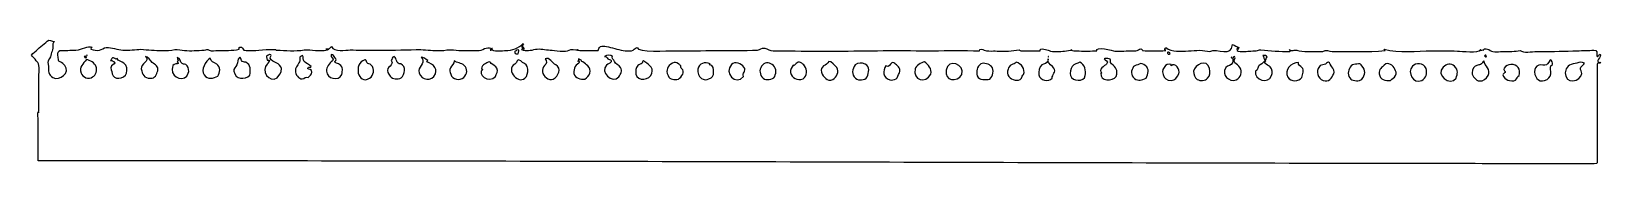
# Model space of a CAD drawing. Header units: centimetres. Extents: x -9.9 to 9.9, y -0.8 to 0.8.
import ezdxf

# ---------------------------------------------------------------- set-up
doc = ezdxf.new("R2010")
doc.units = ezdxf.units.CM
doc.header["$MEASUREMENT"] = 0
doc.layers.add('Camada 1', color=7, linetype='Continuous')

msp = doc.modelspace()

# ---------------------------------------------------------------- linework, layer by layer
at = {"layer": 'Camada 1'}
for points, knots in [([(9.90534, 0.60592), (9.89439, 0.59491), (9.88068, 0.58674), (9.87515, 0.57293), (9.87515, 0.57293), (9.857, 0.58873), (9.8661, 0.61627), (9.86353, 0.63667), (9.86353, 0.63667), (9.8598, 0.66644), (9.80135, 0.65337), (9.7778, 0.65326), (9.7778, 0.65326), (9.70586, 0.65297), (9.63392, 0.65027), (9.56216, 0.64641), (9.56216, 0.64641), (9.40905, 0.63823), (9.25421, 0.64477), (9.10049, 0.64035), (9.10049, 0.64035), (9.05403, 0.63897), (8.93084, 0.61842), (8.89827, 0.65257), (8.89827, 0.65257), (8.82876, 0.63934), (8.75725, 0.63913), (8.68676, 0.64003), (8.68676, 0.64003), (8.64123, 0.64064), (8.55143, 0.62669), (8.51923, 0.65392), (8.51923, 0.65392), (8.50341, 0.66736), (8.42895, 0.69564), (8.43168, 0.65792), (8.43168, 0.65792), (8.41877, 0.66655), (8.39898, 0.6403), (8.39623, 0.66239), (8.39623, 0.66239), (8.37557, 0.61402), (8.15604, 0.64554), (8.10384, 0.64614), (8.10384, 0.64614), (7.99806, 0.6473), (7.89228, 0.64781), (7.78645, 0.64762), (7.78645, 0.64762), (7.58563, 0.64712), (7.37195, 0.61997), (7.17754, 0.669), (7.17754, 0.669), (7.17476, 0.66072), (7.18582, 0.65794), (7.18844, 0.65254), (7.18844, 0.65254), (6.96696, 0.62981), (6.74381, 0.64423), (6.52166, 0.64153), (6.52166, 0.64153), (6.48544, 0.64153), (6.43604, 0.66807), (6.40368, 0.64153), (6.40368, 0.64153), (6.35267, 0.64269), (6.30168, 0.64055), (6.25067, 0.63989), (6.25067, 0.63989), (6.20111, 0.63928), (6.15135, 0.6405), (6.10232, 0.64807), (6.10232, 0.64807), (6.08226, 0.65117), (6.06284, 0.66016), (6.04242, 0.65717), (6.04242, 0.65717), (6.02258, 0.65429), (5.99596, 0.64301), (5.98104, 0.66347), (5.98104, 0.66347), (5.98379, 0.65529), (5.99758, 0.64696), (5.98657, 0.64154), (5.98657, 0.64154), (5.86251, 0.63823), (5.73998, 0.64866), (5.61779, 0.66284), (5.61779, 0.66284), (5.5917, 0.66583), (5.59009, 0.64757), (5.56223, 0.64839), (5.56223, 0.64839), (5.53191, 0.64932), (5.50167, 0.64651), (5.47153, 0.64387), (5.47153, 0.64387), (5.44446, 0.64149), (5.31418, 0.62247), (5.31418, 0.66901), (5.31418, 0.66901), (5.31971, 0.67991), (5.33342, 0.67171), (5.34172, 0.67454), (5.34172, 0.67454), (5.34394, 0.67438), (5.3178, 0.67536), (5.31759, 0.67859), (5.31759, 0.67859), (5.31748, 0.68018), (5.34704, 0.68716), (5.34556, 0.68819), (5.34556, 0.68819), (5.32257, 0.70375), (5.28521, 0.7138), (5.25931, 0.72933), (5.25931, 0.72933), (5.25666, 0.5627), (5.06635, 0.68639), (4.97668, 0.64154), (4.97668, 0.64154), (4.93297, 0.63945), (4.8913, 0.65763), (4.8478, 0.65615), (4.8478, 0.65615), (4.80107, 0.65456), (4.75215, 0.6502), (4.70384, 0.64779), (4.70384, 0.64779), (4.60907, 0.64308), (4.49699, 0.62768), (4.41682, 0.69092), (4.41682, 0.69092), (4.41682, 0.67721), (4.39216, 0.6607), (4.41682, 0.65256), (4.41682, 0.65256), (4.3235, 0.64425), (4.21095, 0.64425), (4.12319, 0.65256), (4.12319, 0.65256), (4.12319, 0.65256), (4.12319, 0.65531), (4.12319, 0.65793), (4.12319, 0.65793), (4.11126, 0.68187), (4.09202, 0.67219), (4.07504, 0.66081), (4.07504, 0.66081), (4.04956, 0.64385), (4.03003, 0.64832), (4.00011, 0.64837), (4.00011, 0.64837), (3.92518, 0.64858), (3.8503, 0.6412), (3.77548, 0.64549), (3.77548, 0.64549), (3.75418, 0.64671), (3.52174, 0.71542), (3.54696, 0.64697), (3.54696, 0.64697), (3.47274, 0.64697), (3.39845, 0.64409), (3.32423, 0.64676), (3.32423, 0.64676), (3.29912, 0.64769), (3.26118, 0.64433), (3.23782, 0.65412), (3.23782, 0.65412), (3.21597, 0.6633), (3.1649, 0.64444), (3.1386, 0.64396), (3.1386, 0.64396), (3.08634, 0.64306), (2.99059, 0.63092), (2.94379, 0.65203), (2.94379, 0.65203), (2.92503, 0.6605), (2.81756, 0.69505), (2.83073, 0.64695), (2.83073, 0.64695), (2.78107, 0.64695), (2.73146, 0.64695), (2.6819, 0.64695), (2.6819, 0.64695), (2.65404, 0.64695), (2.62623, 0.64695), (2.59845, 0.64695), (2.59845, 0.64695), (2.58355, 0.64695), (2.56966, 0.65867), (2.56352, 0.65899), (2.56352, 0.65899), (2.52854, 0.66066), (2.47123, 0.64695), (2.43014, 0.64621), (2.43014, 0.64621), (2.36669, 0.64505), (2.30327, 0.64592), (2.23977, 0.64653), (2.23977, 0.64653), (2.19998, 0.64687), (2.16071, 0.64206), (2.12325, 0.65738), (2.12325, 0.65738), (2.10346, 0.6655), (2.05829, 0.68752), (2.06232, 0.64698), (2.06232, 0.64698), (1.8655, 0.65606), (1.66838, 0.65262), (1.47151, 0.64907), (1.47151, 0.64907), (1.28879, 0.64576), (1.09686, 0.65558), (0.92287, 0.65195), (0.92287, 0.65195), (0.527, 0.64383), (0.13108, 0.64544), (-0.26482, 0.64647), (-0.26482, 0.64647), (-0.35798, 0.64671), (-0.45117, 0.64692), (-0.54438, 0.64697), (-0.54438, 0.64697), (-0.58502, 0.64697), (-0.60965, 0.67208), (-0.64818, 0.68213), (-0.64818, 0.68213), (-0.70118, 0.69597), (-0.70295, 0.65834), (-0.74047, 0.65697), (-0.74047, 0.65697), (-0.91338, 0.65067), (-1.08636, 0.65118), (-1.25929, 0.65155), (-1.25929, 0.65155), (-1.44053, 0.65189), (-1.62238, 0.64449), (-1.80341, 0.64996), (-1.80341, 0.64996), (-1.86384, 0.65179), (-2.26265, 0.62144), (-2.26265, 0.69092), (-2.26265, 0.69092), (-2.28059, 0.68325), (-2.2981, 0.67081), (-2.3126, 0.65785), (-2.3126, 0.65785), (-2.3325, 0.63999), (-2.38629, 0.64753), (-2.412, 0.64999), (-2.412, 0.64999), (-2.48489, 0.65679), (-2.55368, 0.68256), (-2.62488, 0.69775), (-2.62488, 0.69775), (-2.69079, 0.7118), (-2.73918, 0.72471), (-2.75381, 0.65259), (-2.75381, 0.65259), (-2.84155, 0.65259), (-2.92989, 0.64669), (-3.01723, 0.65796), (-3.01723, 0.65796), (-3.01609, 0.65918), (-3.0149, 0.66071), (-3.01347, 0.66209), (-3.01347, 0.66209), (-3.0381, 0.65352), (-3.10192, 0.6773), (-3.12248, 0.65889), (-3.12248, 0.65889), (-3.15987, 0.62534), (-3.30533, 0.6554), (-3.36026, 0.65802), (-3.36026, 0.65802), (-3.42347, 0.66101), (-3.48565, 0.68001), (-3.54613, 0.66781), (-3.54613, 0.66781), (-3.60434, 0.65609), (-3.6644, 0.64021), (-3.72253, 0.6635), (-3.72253, 0.6635), (-3.71996, 0.67279), (-3.71372, 0.6767), (-3.70382, 0.67517), (-3.70382, 0.67517), (-3.71472, 0.67898), (-3.69668, 0.69115), (-3.69702, 0.69623), (-3.69702, 0.69623), (-3.69758, 0.70515), (-3.72565, 0.68557), (-3.7185, 0.70525), (-3.7185, 0.70525), (-3.71321, 0.71972), (-3.69188, 0.72351), (-3.70059, 0.74306), (-3.70059, 0.74306), (-3.76015, 0.67916), (-3.84259, 0.65257), (-3.92549, 0.65257), (-3.92549, 0.65257), (-3.94716, 0.65257), (-4.10128, 0.63381), (-4.10128, 0.67456), (-4.10128, 0.67456), (-4.09853, 0.67726), (-4.09578, 0.68274), (-4.09027, 0.67993), (-4.09027, 0.67993), (-4.11514, 0.68673), (-4.14284, 0.68755), (-4.16822, 0.68363), (-4.16822, 0.68363), (-4.20449, 0.67799), (-4.22161, 0.65273), (-4.25717, 0.65334), (-4.25717, 0.65334), (-4.35496, 0.65511), (-4.45328, 0.64588), (-4.55083, 0.65617), (-4.55083, 0.65617), (-4.59523, 0.66088), (-4.62502, 0.66673), (-4.66897, 0.65932), (-4.66897, 0.65932), (-4.71607, 0.65141), (-4.76411, 0.6503), (-4.81177, 0.65159), (-4.81177, 0.65159), (-4.89337, 0.65387), (-4.97655, 0.66641), (-5.05643, 0.66426), (-5.05643, 0.66426), (-5.22047, 0.65989), (-5.40941, 0.65402), (-5.5839, 0.65624), (-5.5839, 0.65624), (-5.68479, 0.65751), (-5.78564, 0.65894), (-5.88653, 0.65907), (-5.88653, 0.65907), (-5.94556, 0.65912), (-6.09145, 0.63076), (-6.12378, 0.70185), (-6.12378, 0.70185), (-6.13854, 0.69299), (-6.14188, 0.67449), (-6.16217, 0.67449), (-6.16217, 0.67449), (-6.21985, 0.66343), (-6.19233, 0.67166), (-6.15669, 0.66896), (-6.15669, 0.66896), (-6.20921, 0.64668), (-6.26879, 0.65089), (-6.32444, 0.65271), (-6.32444, 0.65271), (-6.3782, 0.65443), (-6.41993, 0.66737), (-6.46922, 0.65956), (-6.46922, 0.65956), (-6.58453, 0.64125), (-6.70224, 0.65305), (-6.81807, 0.65789), (-6.81807, 0.65789), (-6.82627, 0.68221), (-7.06625, 0.65217), (-7.10051, 0.65175), (-7.10051, 0.65175), (-7.14491, 0.65125), (-7.1911, 0.64815), (-7.23315, 0.65866), (-7.23315, 0.65866), (-7.24699, 0.66215), (-7.24934, 0.70917), (-7.28461, 0.69636), (-7.28461, 0.69636), (-7.30303, 0.678), (-7.29011, 0.69027), (-7.29011, 0.66895), (-7.29011, 0.66895), (-7.37943, 0.64977), (-7.47135, 0.65204), (-7.56215, 0.65281), (-7.56215, 0.65281), (-7.59141, 0.65305), (-7.64346, 0.64138), (-7.66928, 0.65691), (-7.66928, 0.65691), (-7.69788, 0.67411), (-7.70219, 0.65834), (-7.73379, 0.6567), (-7.73379, 0.6567), (-7.81642, 0.65239), (-7.8995, 0.64593), (-7.98215, 0.6531), (-7.98215, 0.6531), (-8.02382, 0.6567), (-8.06205, 0.67062), (-8.10312, 0.66355), (-8.10312, 0.66355), (-8.15712, 0.65426), (-8.21192, 0.65077), (-8.26666, 0.65111), (-8.26666, 0.65111), (-8.35582, 0.65161), (-8.44449, 0.66188), (-8.53339, 0.66741), (-8.53339, 0.66741), (-8.56765, 0.66955), (-8.60305, 0.66016), (-8.64174, 0.65918), (-8.64174, 0.65918), (-8.68095, 0.6581), (-8.72019, 0.65532), (-8.75943, 0.65685), (-8.75943, 0.65685), (-8.83179, 0.65963), (-8.89815, 0.69466), (-8.97157, 0.69064), (-8.97157, 0.69064), (-9.00451, 0.68881), (-9.02393, 0.66238), (-9.05589, 0.65691), (-9.05589, 0.65691), (-9.09193, 0.65072), (-9.13003, 0.65818), (-9.16448, 0.66895), (-9.16448, 0.66895), (-9.16448, 0.67985), (-9.16173, 0.69636), (-9.148, 0.69636), (-9.148, 0.69636), (-9.1789, 0.70096), (-9.21052, 0.69686), (-9.24005, 0.68713), (-9.24005, 0.68713), (-9.28461, 0.67252), (-9.30588, 0.65972), (-9.35401, 0.65877), (-9.35401, 0.65877), (-9.42288, 0.65745), (-9.49067, 0.64689), (-9.55967, 0.65253), (-9.55967, 0.65253), (-9.55967, 0.64065), (-9.57766, 0.63853), (-9.58216, 0.61837), (-9.58216, 0.61837), (-9.58645, 0.59908), (-9.58023, 0.57829), (-9.5765, 0.55945), (-9.5765, 0.55945), (-9.57084, 0.53103), (-9.5819, 0.52058), (-9.55438, 0.50997), (-9.55438, 0.50997), (-9.53009, 0.5006), (-9.51064, 0.48243), (-9.49464, 0.46242), (-9.49464, 0.46242), (-9.42259, 0.3723), (-9.55481, 0.2607), (-9.64704, 0.31248), (-9.64704, 0.31248), (-9.69829, 0.34119), (-9.703, 0.39828), (-9.70258, 0.45067), (-9.70258, 0.45067), (-9.70216, 0.49867), (-9.72242, 0.50679), (-9.68784, 0.55084), (-9.68784, 0.55084), (-9.66638, 0.57815), (-9.67323, 0.60336), (-9.66122, 0.62783), (-9.66122, 0.62783), (-9.62934, 0.66879), (-9.66908, 0.73414), (-9.6228, 0.76504), (-9.6228, 0.76504), (-9.64042, 0.76504), (-9.65823, 0.77351), (-9.67413, 0.78007), (-9.67413, 0.78007), (-9.70412, 0.79248), (-9.73095, 0.75679), (-9.7545, 0.73771), (-9.7545, 0.73771), (-9.81041, 0.69244), (-9.86441, 0.64474), (-9.91629, 0.59492), (-9.91629, 0.59492), (-9.89592, 0.57087), (-9.87557, 0.54687), (-9.85427, 0.52361), (-9.85427, 0.52361), (-9.82289, 0.48927), (-9.82022, 0.48114), (-9.82035, 0.43405), (-9.82035, 0.43405), (-9.82051, 0.37235), (-9.82072, 0.31067), (-9.82099, 0.24903), (-9.82099, 0.24903), (-9.82136, 0.1682), (-9.82176, 0.08734), (-9.82271, 0.00657), (-9.82271, 0.00657), (-9.82282, -0.00245), (-9.81586, -0.13014), (-9.82729, -0.13406), (-9.82729, -0.13406), (-9.8283, -0.1344), (-9.82943, -0.12451), (-9.83017, -0.12475), (-9.83017, -0.12475), (-9.838, -0.12745), (-9.83237, -0.22003), (-9.83237, -0.2264), (-9.83237, -0.2264), (-9.83293, -0.39912), (-9.83189, -0.57195), (-9.83115, -0.74467), (-9.83115, -0.74467), (-7.92081, -0.74308), (-6.01041, -0.74528), (-4.10006, -0.74919), (-4.10006, -0.74919), (-2.18498, -0.75308), (-0.26985, -0.75877), (1.64526, -0.76424), (1.64526, -0.76424), (3.57032, -0.76966), (5.49537, -0.7749), (7.4204, -0.77792), (7.4204, -0.77792), (7.90382, -0.77866), (8.38732, -0.7793), (8.87069, -0.77972), (8.87069, -0.77972), (9.11278, -0.77993), (9.3549, -0.78014), (9.59705, -0.78028), (9.59705, -0.78028), (9.62605, -0.78028), (9.86965, -0.79044), (9.86965, -0.76856), (9.86965, -0.76856), (9.86965, -0.7534), (9.86965, -0.73824), (9.86965, -0.72305), (9.86965, -0.72305), (9.86965, -0.33483), (9.86965, 0.05337), (9.86965, 0.44159), (9.86965, 0.44159), (9.86965, 0.45448), (9.86965, 0.46731), (9.86965, 0.48019), (9.86965, 0.48019), (9.86965, 0.50085), (9.90174, 0.48191), (9.91632, 0.49892), (9.91632, 0.49892), (9.81691, 0.50443), (9.93786, 0.5733), (9.90534, 0.60592), (9.90534, 0.60592), (9.90534, 0.60592), (9.90534, 0.60592), (9.90534, 0.60592)], [0, 0, 0, 0, 0.00689655, 0.00689655, 0.00689655, 0.00689655, 0.0137931, 0.0137931, 0.0137931, 0.0137931, 0.02068966, 0.02068966, 0.02068966, 0.02068966, 0.02758621, 0.02758621, 0.02758621, 0.02758621, 0.03448276, 0.03448276, 0.03448276, 0.03448276, 0.04137931, 0.04137931, 0.04137931, 0.04137931, 0.04827586, 0.04827586, 0.04827586, 0.04827586, 0.05517241, 0.05517241, 0.05517241, 0.05517241, 0.06206897, 0.06206897, 0.06206897, 0.06206897, 0.06896552, 0.06896552, 0.06896552, 0.06896552, 0.07586207, 0.07586207, 0.07586207, 0.07586207, 0.08275862, 0.08275862, 0.08275862, 0.08275862, 0.08965517, 0.08965517, 0.08965517, 0.08965517, 0.09655172, 0.09655172, 0.09655172, 0.09655172, 0.10344828, 0.10344828, 0.10344828, 0.10344828, 0.11034483, 0.11034483, 0.11034483, 0.11034483, 0.11724138, 0.11724138, 0.11724138, 0.11724138, 0.12413793, 0.12413793, 0.12413793, 0.12413793, 0.13103448, 0.13103448, 0.13103448, 0.13103448, 0.13793103, 0.13793103, 0.13793103, 0.13793103, 0.14482759, 0.14482759, 0.14482759, 0.14482759, 0.15172414, 0.15172414, 0.15172414, 0.15172414, 0.15862069, 0.15862069, 0.15862069, 0.15862069, 0.16551724, 0.16551724, 0.16551724, 0.16551724, 0.17241379, 0.17241379, 0.17241379, 0.17241379, 0.17931034, 0.17931034, 0.17931034, 0.17931034, 0.1862069, 0.1862069, 0.1862069, 0.1862069, 0.19310345, 0.19310345, 0.19310345, 0.19310345, 0.2, 0.2, 0.2, 0.2, 0.20689655, 0.20689655, 0.20689655, 0.20689655, 0.2137931, 0.2137931, 0.2137931, 0.2137931, 0.22068966, 0.22068966, 0.22068966, 0.22068966, 0.22758621, 0.22758621, 0.22758621, 0.22758621, 0.23448276, 0.23448276, 0.23448276, 0.23448276, 0.24137931, 0.24137931, 0.24137931, 0.24137931, 0.24827586, 0.24827586, 0.24827586, 0.24827586, 0.25517241, 0.25517241, 0.25517241, 0.25517241, 0.26206897, 0.26206897, 0.26206897, 0.26206897, 0.26896552, 0.26896552, 0.26896552, 0.26896552, 0.27586207, 0.27586207, 0.27586207, 0.27586207, 0.28275862, 0.28275862, 0.28275862, 0.28275862, 0.28965517, 0.28965517, 0.28965517, 0.28965517, 0.29655172, 0.29655172, 0.29655172, 0.29655172, 0.30344828, 0.30344828, 0.30344828, 0.30344828, 0.31034483, 0.31034483, 0.31034483, 0.31034483, 0.31724138, 0.31724138, 0.31724138, 0.31724138, 0.32413793, 0.32413793, 0.32413793, 0.32413793, 0.33103448, 0.33103448, 0.33103448, 0.33103448, 0.33793103, 0.33793103, 0.33793103, 0.33793103, 0.34482759, 0.34482759, 0.34482759, 0.34482759, 0.35172414, 0.35172414, 0.35172414, 0.35172414, 0.35862069, 0.35862069, 0.35862069, 0.35862069, 0.36551724, 0.36551724, 0.36551724, 0.36551724, 0.37241379, 0.37241379, 0.37241379, 0.37241379, 0.37931034, 0.37931034, 0.37931034, 0.37931034, 0.3862069, 0.3862069, 0.3862069, 0.3862069, 0.39310345, 0.39310345, 0.39310345, 0.39310345, 0.4, 0.4, 0.4, 0.4, 0.40689655, 0.40689655, 0.40689655, 0.40689655, 0.4137931, 0.4137931, 0.4137931, 0.4137931, 0.42068966, 0.42068966, 0.42068966, 0.42068966, 0.42758621, 0.42758621, 0.42758621, 0.42758621, 0.43448276, 0.43448276, 0.43448276, 0.43448276, 0.44137931, 0.44137931, 0.44137931, 0.44137931, 0.44827586, 0.44827586, 0.44827586, 0.44827586, 0.45517241, 0.45517241, 0.45517241, 0.45517241, 0.46206897, 0.46206897, 0.46206897, 0.46206897, 0.46896552, 0.46896552, 0.46896552, 0.46896552, 0.47586207, 0.47586207, 0.47586207, 0.47586207, 0.48275862, 0.48275862, 0.48275862, 0.48275862, 0.48965517, 0.48965517, 0.48965517, 0.48965517, 0.49655172, 0.49655172, 0.49655172, 0.49655172, 0.50344828, 0.50344828, 0.50344828, 0.50344828, 0.51034483, 0.51034483, 0.51034483, 0.51034483, 0.51724138, 0.51724138, 0.51724138, 0.51724138, 0.52413793, 0.52413793, 0.52413793, 0.52413793, 0.53103448, 0.53103448, 0.53103448, 0.53103448, 0.53793103, 0.53793103, 0.53793103, 0.53793103, 0.54482759, 0.54482759, 0.54482759, 0.54482759, 0.55172414, 0.55172414, 0.55172414, 0.55172414, 0.55862069, 0.55862069, 0.55862069, 0.55862069, 0.56551724, 0.56551724, 0.56551724, 0.56551724, 0.57241379, 0.57241379, 0.57241379, 0.57241379, 0.57931034, 0.57931034, 0.57931034, 0.57931034, 0.5862069, 0.5862069, 0.5862069, 0.5862069, 0.59310345, 0.59310345, 0.59310345, 0.59310345, 0.6, 0.6, 0.6, 0.6, 0.60689655, 0.60689655, 0.60689655, 0.60689655, 0.6137931, 0.6137931, 0.6137931, 0.6137931, 0.62068966, 0.62068966, 0.62068966, 0.62068966, 0.62758621, 0.62758621, 0.62758621, 0.62758621, 0.63448276, 0.63448276, 0.63448276, 0.63448276, 0.64137931, 0.64137931, 0.64137931, 0.64137931, 0.64827586, 0.64827586, 0.64827586, 0.64827586, 0.65517241, 0.65517241, 0.65517241, 0.65517241, 0.66206897, 0.66206897, 0.66206897, 0.66206897, 0.66896552, 0.66896552, 0.66896552, 0.66896552, 0.67586207, 0.67586207, 0.67586207, 0.67586207, 0.68275862, 0.68275862, 0.68275862, 0.68275862, 0.68965517, 0.68965517, 0.68965517, 0.68965517, 0.69655172, 0.69655172, 0.69655172, 0.69655172, 0.70344828, 0.70344828, 0.70344828, 0.70344828, 0.71034483, 0.71034483, 0.71034483, 0.71034483, 0.71724138, 0.71724138, 0.71724138, 0.71724138, 0.72413793, 0.72413793, 0.72413793, 0.72413793, 0.73103448, 0.73103448, 0.73103448, 0.73103448, 0.73793103, 0.73793103, 0.73793103, 0.73793103, 0.74482759, 0.74482759, 0.74482759, 0.74482759, 0.75172414, 0.75172414, 0.75172414, 0.75172414, 0.75862069, 0.75862069, 0.75862069, 0.75862069, 0.76551724, 0.76551724, 0.76551724, 0.76551724, 0.77241379, 0.77241379, 0.77241379, 0.77241379, 0.77931034, 0.77931034, 0.77931034, 0.77931034, 0.7862069, 0.7862069, 0.7862069, 0.7862069, 0.79310345, 0.79310345, 0.79310345, 0.79310345, 0.8, 0.8, 0.8, 0.8, 0.80689655, 0.80689655, 0.80689655, 0.80689655, 0.8137931, 0.8137931, 0.8137931, 0.8137931, 0.82068966, 0.82068966, 0.82068966, 0.82068966, 0.82758621, 0.82758621, 0.82758621, 0.82758621, 0.83448276, 0.83448276, 0.83448276, 0.83448276, 0.84137931, 0.84137931, 0.84137931, 0.84137931, 0.84827586, 0.84827586, 0.84827586, 0.84827586, 0.85517241, 0.85517241, 0.85517241, 0.85517241, 0.86206897, 0.86206897, 0.86206897, 0.86206897, 0.86896552, 0.86896552, 0.86896552, 0.86896552, 0.87586207, 0.87586207, 0.87586207, 0.87586207, 0.88275862, 0.88275862, 0.88275862, 0.88275862, 0.88965517, 0.88965517, 0.88965517, 0.88965517, 0.89655172, 0.89655172, 0.89655172, 0.89655172, 0.90344828, 0.90344828, 0.90344828, 0.90344828, 0.91034483, 0.91034483, 0.91034483, 0.91034483, 0.91724138, 0.91724138, 0.91724138, 0.91724138, 0.92413793, 0.92413793, 0.92413793, 0.92413793, 0.93103448, 0.93103448, 0.93103448, 0.93103448, 0.93793103, 0.93793103, 0.93793103, 0.93793103, 0.94482759, 0.94482759, 0.94482759, 0.94482759, 0.95172414, 0.95172414, 0.95172414, 0.95172414, 0.95862069, 0.95862069, 0.95862069, 0.95862069, 0.96551724, 0.96551724, 0.96551724, 0.96551724, 0.97241379, 0.97241379, 0.97241379, 0.97241379, 0.97931034, 0.97931034, 0.97931034, 0.97931034, 0.9862069, 0.9862069, 0.9862069, 0.9862069, 1, 1, 1, 1]), ([(-6.81257, 0.30673), (-6.91033, 0.23341), (-7.02522, 0.40325), (-6.93571, 0.48165), (-6.93571, 0.48165), (-6.91595, 0.49895), (-6.92976, 0.50022), (-6.91343, 0.5157), (-6.91343, 0.5157), (-6.89319, 0.53478), (-6.93409, 0.52607), (-6.93584, 0.52885), (-6.93584, 0.52885), (-6.94277, 0.53996), (-6.93573, 0.55843), (-6.94701, 0.56751), (-6.94701, 0.56751), (-6.94966, 0.59365), (-6.91928, 0.58436), (-6.90862, 0.6004), (-6.90862, 0.6004), (-6.86412, 0.60715), (-6.90285, 0.57447), (-6.89957, 0.55381), (-6.89957, 0.55381), (-6.89531, 0.52695), (-6.84147, 0.50804), (-6.82146, 0.49724), (-6.82146, 0.49724), (-6.79172, 0.48121), (-6.76037, 0.45993), (-6.7574, 0.42305), (-6.7574, 0.42305), (-6.75272, 0.36534), (-6.7832, 0.34869), (-6.81257, 0.30673), (-6.81257, 0.30673), (-6.81257, 0.30673), (-6.81257, 0.30673), (-6.81257, 0.30673)], [0, 0, 0, 0, 0.09090909, 0.09090909, 0.09090909, 0.09090909, 0.18181818, 0.18181818, 0.18181818, 0.18181818, 0.27272727, 0.27272727, 0.27272727, 0.27272727, 0.36363636, 0.36363636, 0.36363636, 0.36363636, 0.45454545, 0.45454545, 0.45454545, 0.45454545, 0.54545455, 0.54545455, 0.54545455, 0.54545455, 0.63636364, 0.63636364, 0.63636364, 0.63636364, 0.72727273, 0.72727273, 0.72727273, 0.72727273, 0.81818182, 0.81818182, 0.81818182, 0.81818182, 1, 1, 1, 1]), ([(-5.99202, 0.34793), (-6.03856, 0.2617), (-6.18371, 0.29337), (-6.1876, 0.39222), (-6.1876, 0.39222), (-6.18969, 0.44479), (-6.15106, 0.48969), (-6.11278, 0.52086), (-6.11278, 0.52086), (-6.08571, 0.55033), (-6.1385, 0.56811), (-6.12929, 0.60037), (-6.12929, 0.60037), (-6.09862, 0.60701), (-6.09746, 0.57793), (-6.08058, 0.56195), (-6.08058, 0.56195), (-6.05703, 0.53962), (-6.0637, 0.53554), (-6.08156, 0.51202), (-6.08156, 0.51202), (-6.09349, 0.49622), (-6.0311, 0.48305), (-6.02229, 0.47654), (-6.02229, 0.47654), (-5.96794, 0.43664), (-5.99202, 0.40436), (-5.99202, 0.34793), (-5.99202, 0.34793), (-5.99202, 0.34793), (-5.99202, 0.34793), (-5.99202, 0.34793)], [0, 0, 0, 0, 0.11111111, 0.11111111, 0.11111111, 0.11111111, 0.22222222, 0.22222222, 0.22222222, 0.22222222, 0.33333333, 0.33333333, 0.33333333, 0.33333333, 0.44444444, 0.44444444, 0.44444444, 0.44444444, 0.55555556, 0.55555556, 0.55555556, 0.55555556, 0.66666667, 0.66666667, 0.66666667, 0.66666667, 0.77777778, 0.77777778, 0.77777778, 0.77777778, 1, 1, 1, 1]), ([(-4.10128, 0.66352), (-4.09853, 0.65259), (-4.11223, 0.65799), (-4.11771, 0.65799), (-4.11771, 0.65799), (-4.12046, 0.66627), (-4.10673, 0.67458), (-4.10128, 0.66352)], [0, 0, 0, 0, 0.33333333, 0.33333333, 0.33333333, 0.33333333, 1, 1, 1, 1]), ([(-3.78568, 0.65799), (-3.73895, 0.67458), (-3.76367, 0.63063), (-3.76367, 0.61142), (-3.76367, 0.61142), (-3.76917, 0.61142), (-3.81312, 0.60039), (-3.80759, 0.6279), (-3.80759, 0.6279), (-3.81587, 0.64976), (-3.79119, 0.64159), (-3.78568, 0.65799), (-3.78568, 0.65799), (-3.78568, 0.65799), (-3.78568, 0.65799), (-3.78568, 0.65799)], [0, 0, 0, 0, 0.2, 0.2, 0.2, 0.2, 0.4, 0.4, 0.4, 0.4, 0.6, 0.6, 0.6, 0.6, 1, 1, 1, 1]), ([(-3.68887, 0.67421), (-3.69268, 0.67463), (-3.69818, 0.67519), (-3.70387, 0.67519), (-3.70387, 0.67519), (-3.70104, 0.67416), (-3.69618, 0.67381), (-3.68887, 0.67421)], [0, 0, 0, 0, 0.33333333, 0.33333333, 0.33333333, 0.33333333, 1, 1, 1, 1]), ([(-3.68414, 0.67458), (-3.68599, 0.67432), (-3.68729, 0.67426), (-3.68888, 0.67421), (-3.68888, 0.67421), (-3.6861, 0.67403), (-3.68414, 0.67392), (-3.68414, 0.67458)], [0, 0, 0, 0, 0.33333333, 0.33333333, 0.33333333, 0.33333333, 1, 1, 1, 1]), ([(-3.01352, 0.66209), (-3.01117, 0.66288), (-3.0087, 0.66352), (-3.00632, 0.66352), (-3.00632, 0.66352), (-3.00948, 0.66524), (-3.01167, 0.66387), (-3.01352, 0.66209)], [0, 0, 0, 0, 0.33333333, 0.33333333, 0.33333333, 0.33333333, 1, 1, 1, 1]), ([(-2.49314, 0.31774), (-2.57651, 0.21913), (-2.74174, 0.38899), (-2.648, 0.46779), (-2.648, 0.46779), (-2.63641, 0.47758), (-2.5741, 0.50399), (-2.59059, 0.52565), (-2.59059, 0.52565), (-2.60197, 0.54057), (-2.62009, 0.53586), (-2.63184, 0.54737), (-2.63184, 0.54737), (-2.64544, 0.56076), (-2.65057, 0.58208), (-2.67425, 0.57843), (-2.67425, 0.57843), (-2.64647, 0.59513), (-2.60019, 0.59674), (-2.57273, 0.57843), (-2.57273, 0.57843), (-2.59316, 0.55128), (-2.55625, 0.53504), (-2.54897, 0.51197), (-2.54897, 0.51197), (-2.53989, 0.4831), (-2.48984, 0.47196), (-2.47237, 0.43778), (-2.47237, 0.43778), (-2.44732, 0.38873), (-2.46634, 0.35981), (-2.49314, 0.31774), (-2.49314, 0.31774), (-2.49314, 0.31774), (-2.49314, 0.31774), (-2.49314, 0.31774)], [0, 0, 0, 0, 0.1, 0.1, 0.1, 0.1, 0.2, 0.2, 0.2, 0.2, 0.3, 0.3, 0.3, 0.3, 0.4, 0.4, 0.4, 0.4, 0.5, 0.5, 0.5, 0.5, 0.6, 0.6, 0.6, 0.6, 0.7, 0.7, 0.7, 0.7, 0.8, 0.8, 0.8, 0.8, 1, 1, 1, 1]), ([(3.23003, 0.65767), (3.23051, 0.65783), (3.23096, 0.65788), (3.23133, 0.65796), (3.23133, 0.65796), (3.21215, 0.66672), (3.22064, 0.66225), (3.23003, 0.65767)], [0, 0, 0, 0, 0.33333333, 0.33333333, 0.33333333, 0.33333333, 1, 1, 1, 1]), ([(4.44429, 0.63336), (4.45524, 0.62788), (4.47173, 0.62788), (4.47443, 0.6114), (4.47443, 0.6114), (4.46901, 0.60037), (4.458, 0.6087), (4.44982, 0.6059), (4.44982, 0.6059), (4.44153, 0.61415), (4.43338, 0.62788), (4.44429, 0.63336), (4.44429, 0.63336), (4.44429, 0.63336), (4.44429, 0.63336), (4.44429, 0.63336)], [0, 0, 0, 0, 0.2, 0.2, 0.2, 0.2, 0.4, 0.4, 0.4, 0.4, 0.6, 0.6, 0.6, 0.6, 1, 1, 1, 1]), ([(8.39597, 0.66352), (8.39597, 0.66304), (8.39618, 0.66291), (8.39623, 0.66244), (8.39623, 0.66244), (8.3978, 0.66606), (8.39798, 0.66746), (8.39597, 0.66352)], [0, 0, 0, 0, 0.33333333, 0.33333333, 0.33333333, 0.33333333, 1, 1, 1, 1]), ([(8.47008, 0.57841), (8.4673, 0.57566), (8.4646, 0.57023), (8.45913, 0.57293), (8.45913, 0.57293), (8.42621, 0.58944), (8.47008, 0.6087), (8.47008, 0.57841)], [0, 0, 0, 0, 0.33333333, 0.33333333, 0.33333333, 0.33333333, 1, 1, 1, 1]), ([(-9.14244, 0.31774), (-9.19456, 0.28141), (-9.26841, 0.31364), (-9.2896, 0.36783), (-9.2896, 0.36783), (-9.31923, 0.44371), (-9.25978, 0.48332), (-9.22203, 0.54002), (-9.22203, 0.54002), (-9.17242, 0.52703), (-9.11913, 0.49724), (-9.09858, 0.44765), (-9.09858, 0.44765), (-9.08264, 0.40923), (-9.10066, 0.33398), (-9.14244, 0.31774), (-9.14244, 0.31774), (-9.14244, 0.31774), (-9.14244, 0.31774), (-9.14244, 0.31774)], [0, 0, 0, 0, 0.16666667, 0.16666667, 0.16666667, 0.16666667, 0.33333333, 0.33333333, 0.33333333, 0.33333333, 0.5, 0.5, 0.5, 0.5, 0.66666667, 0.66666667, 0.66666667, 0.66666667, 1, 1, 1, 1]), ([(-9.23298, 0.57293), (-9.23298, 0.56475), (-9.2165, 0.57293), (-9.22203, 0.56198), (-9.22203, 0.56198), (-9.24105, 0.55243), (-9.24156, 0.57386), (-9.25026, 0.57791), (-9.25026, 0.57791), (-9.24041, 0.57801), (-9.2216, 0.58206), (-9.23298, 0.57293), (-9.23298, 0.57293), (-9.23298, 0.57293), (-9.23298, 0.57293), (-9.23298, 0.57293)], [0, 0, 0, 0, 0.2, 0.2, 0.2, 0.2, 0.4, 0.4, 0.4, 0.4, 0.6, 0.6, 0.6, 0.6, 1, 1, 1, 1]), ([(-9.2165, 0.59492), (-9.21102, 0.59492), (-9.21102, 0.59492), (-9.21102, 0.58944), (-9.21102, 0.58944), (-9.2165, 0.58944), (-9.22748, 0.58944), (-9.2165, 0.59492)], [0, 0, 0, 0, 0.33333333, 0.33333333, 0.33333333, 0.33333333, 1, 1, 1, 1]), ([(-8.71434, 0.36436), (-8.74061, 0.2921), (-8.88738, 0.27419), (-8.89389, 0.35915), (-8.89389, 0.35915), (-8.89675, 0.39635), (-8.92762, 0.42135), (-8.90286, 0.45948), (-8.90286, 0.45948), (-8.89019, 0.47898), (-8.84568, 0.48578), (-8.87074, 0.51536), (-8.87074, 0.51536), (-8.89273, 0.50988), (-8.88995, 0.53176), (-8.91744, 0.52637), (-8.91744, 0.52637), (-8.90379, 0.53412), (-8.90328, 0.55031), (-8.89156, 0.55915), (-8.89156, 0.55915), (-8.8719, 0.57391), (-8.85711, 0.52626), (-8.83232, 0.55103), (-8.83232, 0.55103), (-8.82912, 0.51891), (-8.7689, 0.50851), (-8.74726, 0.49338), (-8.74726, 0.49338), (-8.70384, 0.46628), (-8.70331, 0.40862), (-8.71434, 0.36436), (-8.71434, 0.36436), (-8.71434, 0.36436), (-8.71434, 0.36436), (-8.71434, 0.36436)], [0, 0, 0, 0, 0.1, 0.1, 0.1, 0.1, 0.2, 0.2, 0.2, 0.2, 0.3, 0.3, 0.3, 0.3, 0.4, 0.4, 0.4, 0.4, 0.5, 0.5, 0.5, 0.5, 0.6, 0.6, 0.6, 0.6, 0.7, 0.7, 0.7, 0.7, 0.8, 0.8, 0.8, 0.8, 1, 1, 1, 1]), ([(-8.31916, 0.3973), (-8.33673, 0.34452), (-8.34938, 0.3012), (-8.41428, 0.30126), (-8.41428, 0.30126), (-8.49178, 0.30131), (-8.5171, 0.35084), (-8.52771, 0.41929), (-8.52771, 0.41929), (-8.54343, 0.4875), (-8.40545, 0.51094), (-8.47556, 0.57844), (-8.47556, 0.57844), (-8.4455, 0.58154), (-8.41084, 0.51888), (-8.39044, 0.50229), (-8.39044, 0.50229), (-8.35419, 0.4727), (-8.30837, 0.45302), (-8.31916, 0.3973), (-8.31916, 0.3973), (-8.31916, 0.3973), (-8.31916, 0.3973), (-8.31916, 0.3973)], [0, 0, 0, 0, 0.14285714, 0.14285714, 0.14285714, 0.14285714, 0.28571429, 0.28571429, 0.28571429, 0.28571429, 0.42857143, 0.42857143, 0.42857143, 0.42857143, 0.57142857, 0.57142857, 0.57142857, 0.57142857, 0.71428571, 0.71428571, 0.71428571, 0.71428571, 1, 1, 1, 1]), ([(-7.93496, 0.36436), (-7.9701, 0.24776), (-8.14512, 0.30007), (-8.13803, 0.41471), (-8.13803, 0.41471), (-8.13594, 0.44831), (-8.12882, 0.48112), (-8.09173, 0.48287), (-8.09173, 0.48287), (-8.06432, 0.48414), (-8.04545, 0.48319), (-8.0749, 0.50988), (-8.0749, 0.50988), (-8.04323, 0.52308), (-8.07781, 0.54171), (-8.0749, 0.562), (-8.0749, 0.562), (-8.03151, 0.562), (-8.04127, 0.50414), (-8.01206, 0.4867), (-8.01206, 0.4867), (-7.98597, 0.47112), (-7.97486, 0.49329), (-7.94996, 0.45961), (-7.94996, 0.45961), (-7.9298, 0.43228), (-7.9217, 0.39658), (-7.93496, 0.36436), (-7.93496, 0.36436), (-7.93496, 0.36436), (-7.93496, 0.36436), (-7.93496, 0.36436)], [0, 0, 0, 0, 0.11111111, 0.11111111, 0.11111111, 0.11111111, 0.22222222, 0.22222222, 0.22222222, 0.22222222, 0.33333333, 0.33333333, 0.33333333, 0.33333333, 0.44444444, 0.44444444, 0.44444444, 0.44444444, 0.55555556, 0.55555556, 0.55555556, 0.55555556, 0.66666667, 0.66666667, 0.66666667, 0.66666667, 0.77777778, 0.77777778, 0.77777778, 0.77777778, 1, 1, 1, 1]), ([(-7.56177, 0.32864), (-7.61241, 0.29702), (-7.69239, 0.28424), (-7.73423, 0.34314), (-7.73423, 0.34314), (-7.78318, 0.41209), (-7.71333, 0.5161), (-7.65782, 0.55647), (-7.65782, 0.55647), (-7.64991, 0.50903), (-7.6099, 0.50162), (-7.57448, 0.48056), (-7.57448, 0.48056), (-7.52618, 0.45191), (-7.52676, 0.36759), (-7.56177, 0.32864), (-7.56177, 0.32864), (-7.56177, 0.32864), (-7.56177, 0.32864), (-7.56177, 0.32864)], [0, 0, 0, 0, 0.16666667, 0.16666667, 0.16666667, 0.16666667, 0.33333333, 0.33333333, 0.33333333, 0.33333333, 0.5, 0.5, 0.5, 0.5, 0.66666667, 0.66666667, 0.66666667, 0.66666667, 1, 1, 1, 1]), ([(-7.15558, 0.3424), (-7.22181, 0.27623), (-7.33878, 0.28612), (-7.35825, 0.39092), (-7.35825, 0.39092), (-7.36441, 0.42405), (-7.33663, 0.445), (-7.32145, 0.47043), (-7.32145, 0.47043), (-7.30081, 0.50498), (-7.32216, 0.53517), (-7.28459, 0.56751), (-7.28459, 0.56751), (-7.26861, 0.55949), (-7.26565, 0.54153), (-7.26057, 0.52629), (-7.26057, 0.52629), (-7.2512, 0.49822), (-7.22795, 0.51309), (-7.20593, 0.5033), (-7.20593, 0.5033), (-7.13732, 0.4727), (-7.15137, 0.40645), (-7.15558, 0.3424), (-7.15558, 0.3424), (-7.15558, 0.3424), (-7.15558, 0.3424), (-7.15558, 0.3424)], [0, 0, 0, 0, 0.125, 0.125, 0.125, 0.125, 0.25, 0.25, 0.25, 0.25, 0.375, 0.375, 0.375, 0.375, 0.5, 0.5, 0.5, 0.5, 0.625, 0.625, 0.625, 0.625, 0.75, 0.75, 0.75, 0.75, 1, 1, 1, 1]), ([(-6.41739, 0.31226), (-6.45165, 0.32755), (-6.4629, 0.2953), (-6.49296, 0.29302), (-6.49296, 0.29302), (-6.53963, 0.28947), (-6.58022, 0.35239), (-6.58123, 0.39269), (-6.58123, 0.39269), (-6.58229, 0.43375), (-6.55398, 0.46196), (-6.53622, 0.49596), (-6.53622, 0.49596), (-6.52733, 0.51297), (-6.52286, 0.53149), (-6.52577, 0.55073), (-6.52577, 0.55073), (-6.53074, 0.58351), (-6.51233, 0.57544), (-6.48873, 0.58944), (-6.48873, 0.58944), (-6.47833, 0.56616), (-6.48638, 0.53591), (-6.46867, 0.51536), (-6.46867, 0.51536), (-6.44719, 0.49038), (-6.40536, 0.47715), (-6.3817, 0.44943), (-6.3817, 0.44943), (-6.3845, 0.43821), (-6.40522, 0.44467), (-6.41189, 0.43572), (-6.41189, 0.43572), (-6.41972, 0.45136), (-6.42194, 0.42694), (-6.42837, 0.42477), (-6.42837, 0.42477), (-6.40654, 0.40731), (-6.3723, 0.4198), (-6.37392, 0.37902), (-6.37392, 0.37902), (-6.37508, 0.35063), (-6.39752, 0.32962), (-6.41739, 0.31226), (-6.41739, 0.31226), (-6.41739, 0.31226), (-6.41739, 0.31226), (-6.41739, 0.31226)], [0, 0, 0, 0, 0.07692308, 0.07692308, 0.07692308, 0.07692308, 0.15384615, 0.15384615, 0.15384615, 0.15384615, 0.23076923, 0.23076923, 0.23076923, 0.23076923, 0.30769231, 0.30769231, 0.30769231, 0.30769231, 0.38461538, 0.38461538, 0.38461538, 0.38461538, 0.46153846, 0.46153846, 0.46153846, 0.46153846, 0.53846154, 0.53846154, 0.53846154, 0.53846154, 0.61538462, 0.61538462, 0.61538462, 0.61538462, 0.69230769, 0.69230769, 0.69230769, 0.69230769, 0.76923077, 0.76923077, 0.76923077, 0.76923077, 0.84615385, 0.84615385, 0.84615385, 0.84615385, 1, 1, 1, 1]), ([(-5.64348, 0.30131), (-5.79337, 0.21154), (-5.85142, 0.48588), (-5.70468, 0.53576), (-5.70468, 0.53576), (-5.68902, 0.54103), (-5.68314, 0.51055), (-5.67857, 0.50152), (-5.67857, 0.50152), (-5.66606, 0.47675), (-5.64092, 0.48721), (-5.62293, 0.46895), (-5.62293, 0.46895), (-5.5753, 0.4205), (-5.58869, 0.33412), (-5.64348, 0.30131), (-5.64348, 0.30131), (-5.64348, 0.30131), (-5.64348, 0.30131), (-5.64348, 0.30131)], [0, 0, 0, 0, 0.16666667, 0.16666667, 0.16666667, 0.16666667, 0.33333333, 0.33333333, 0.33333333, 0.33333333, 0.5, 0.5, 0.5, 0.5, 0.66666667, 0.66666667, 0.66666667, 0.66666667, 1, 1, 1, 1]), ([(-5.24285, 0.30673), (-5.29511, 0.28588), (-5.34567, 0.28308), (-5.38435, 0.32991), (-5.38435, 0.32991), (-5.40515, 0.35507), (-5.43145, 0.3946), (-5.41083, 0.42648), (-5.41083, 0.42648), (-5.39667, 0.44841), (-5.3686, 0.46352), (-5.3608, 0.48932), (-5.3608, 0.48932), (-5.35665, 0.50308), (-5.36289, 0.51607), (-5.37183, 0.52636), (-5.37183, 0.52636), (-5.35765, 0.54327), (-5.35754, 0.57041), (-5.33339, 0.57843), (-5.33339, 0.57843), (-5.29436, 0.54729), (-5.3131, 0.48239), (-5.24835, 0.48239), (-5.24835, 0.48239), (-5.17483, 0.45572), (-5.19906, 0.3466), (-5.24285, 0.30673), (-5.24285, 0.30673), (-5.24285, 0.30673), (-5.24285, 0.30673), (-5.24285, 0.30673)], [0, 0, 0, 0, 0.11111111, 0.11111111, 0.11111111, 0.11111111, 0.22222222, 0.22222222, 0.22222222, 0.22222222, 0.33333333, 0.33333333, 0.33333333, 0.33333333, 0.44444444, 0.44444444, 0.44444444, 0.44444444, 0.55555556, 0.55555556, 0.55555556, 0.55555556, 0.66666667, 0.66666667, 0.66666667, 0.66666667, 0.77777778, 0.77777778, 0.77777778, 0.77777778, 1, 1, 1, 1]), ([(-4.83124, 0.32327), (-4.89474, 0.25368), (-5.02555, 0.30007), (-5.01954, 0.39836), (-5.01954, 0.39836), (-5.01578, 0.45977), (-4.92704, 0.51052), (-4.99316, 0.56751), (-4.99316, 0.56751), (-4.95744, 0.57569), (-4.93826, 0.53727), (-4.90807, 0.52634), (-4.90807, 0.52634), (-4.91357, 0.52086), (-4.9218, 0.51811), (-4.91908, 0.50986), (-4.91908, 0.50986), (-4.83539, 0.47982), (-4.76332, 0.41365), (-4.83124, 0.32327), (-4.83124, 0.32327), (-4.83124, 0.32327), (-4.83124, 0.32327), (-4.83124, 0.32327)], [0, 0, 0, 0, 0.14285714, 0.14285714, 0.14285714, 0.14285714, 0.28571429, 0.28571429, 0.28571429, 0.28571429, 0.42857143, 0.42857143, 0.42857143, 0.42857143, 0.57142857, 0.57142857, 0.57142857, 0.57142857, 0.71428571, 0.71428571, 0.71428571, 0.71428571, 1, 1, 1, 1]), ([(-4.45249, 0.31226), (-4.50416, 0.26543), (-4.5946, 0.28821), (-4.61772, 0.3515), (-4.61772, 0.3515), (-4.62838, 0.38071), (-4.63987, 0.40574), (-4.62156, 0.434), (-4.62156, 0.434), (-4.60378, 0.46136), (-4.57198, 0.4844), (-4.576, 0.52089), (-4.576, 0.52089), (-4.53433, 0.49771), (-4.48329, 0.49501), (-4.44638, 0.46258), (-4.44638, 0.46258), (-4.39917, 0.42111), (-4.41113, 0.35356), (-4.45249, 0.31226), (-4.45249, 0.31226), (-4.45249, 0.31226), (-4.45249, 0.31226), (-4.45249, 0.31226)], [0, 0, 0, 0, 0.14285714, 0.14285714, 0.14285714, 0.14285714, 0.28571429, 0.28571429, 0.28571429, 0.28571429, 0.42857143, 0.42857143, 0.42857143, 0.42857143, 0.57142857, 0.57142857, 0.57142857, 0.57142857, 0.71428571, 0.71428571, 0.71428571, 0.71428571, 1, 1, 1, 1]), ([(-4.05186, 0.32327), (-4.13272, 0.22421), (-4.29554, 0.35981), (-4.21379, 0.41378), (-4.21379, 0.41378), (-4.24467, 0.42698), (-4.2158, 0.45855), (-4.20241, 0.46966), (-4.20241, 0.46966), (-4.18524, 0.48392), (-4.16656, 0.49697), (-4.14529, 0.5044), (-4.14529, 0.5044), (-4.11537, 0.5149), (-4.1242, 0.50488), (-4.10523, 0.48897), (-4.10523, 0.48897), (-4.08142, 0.46907), (-4.05081, 0.45645), (-4.03414, 0.42888), (-4.03414, 0.42888), (-4.01124, 0.39105), (-4.04209, 0.35899), (-4.05186, 0.32327), (-4.05186, 0.32327), (-4.05186, 0.32327), (-4.05186, 0.32327), (-4.05186, 0.32327)], [0, 0, 0, 0, 0.125, 0.125, 0.125, 0.125, 0.25, 0.25, 0.25, 0.25, 0.375, 0.375, 0.375, 0.375, 0.5, 0.5, 0.5, 0.5, 0.625, 0.625, 0.625, 0.625, 0.75, 0.75, 0.75, 0.75, 1, 1, 1, 1]), ([(-3.66218, 0.32327), (-3.74809, 0.19431), (-3.9379, 0.40852), (-3.8058, 0.48149), (-3.8058, 0.48149), (-3.7691, 0.50173), (-3.78958, 0.55893), (-3.73357, 0.52086), (-3.73357, 0.52086), (-3.70767, 0.49165), (-3.65946, 0.48477), (-3.65038, 0.44866), (-3.65038, 0.44866), (-3.6395, 0.40516), (-3.64096, 0.36351), (-3.66218, 0.32327), (-3.66218, 0.32327), (-3.66218, 0.32327), (-3.66218, 0.32327), (-3.66218, 0.32327)], [0, 0, 0, 0, 0.16666667, 0.16666667, 0.16666667, 0.16666667, 0.33333333, 0.33333333, 0.33333333, 0.33333333, 0.5, 0.5, 0.5, 0.5, 0.66666667, 0.66666667, 0.66666667, 0.66666667, 1, 1, 1, 1]), ([(-3.32192, 0.29027), (-3.38174, 0.26902), (-3.45003, 0.32459), (-3.45805, 0.38158), (-3.45805, 0.38158), (-3.46276, 0.41508), (-3.4553, 0.44045), (-3.43159, 0.46262), (-3.43159, 0.46262), (-3.40648, 0.48617), (-3.39825, 0.51829), (-3.42336, 0.54559), (-3.42336, 0.54559), (-3.37745, 0.57848), (-3.32538, 0.4855), (-3.2908, 0.47002), (-3.2908, 0.47002), (-3.21048, 0.4341), (-3.25668, 0.32105), (-3.32192, 0.29027), (-3.32192, 0.29027), (-3.32192, 0.29027), (-3.32192, 0.29027), (-3.32192, 0.29027)], [0, 0, 0, 0, 0.14285714, 0.14285714, 0.14285714, 0.14285714, 0.28571429, 0.28571429, 0.28571429, 0.28571429, 0.42857143, 0.42857143, 0.42857143, 0.42857143, 0.57142857, 0.57142857, 0.57142857, 0.57142857, 0.71428571, 0.71428571, 0.71428571, 0.71428571, 1, 1, 1, 1]), ([(-2.92124, 0.29027), (-2.97469, 0.28545), (-3.04742, 0.3013), (-3.06139, 0.36359), (-3.06139, 0.36359), (-3.06816, 0.3937), (-3.05607, 0.4246), (-3.04353, 0.45138), (-3.04353, 0.45138), (-3.03173, 0.47644), (-2.99617, 0.48443), (-2.98987, 0.50983), (-2.98987, 0.50983), (-2.99535, 0.51258), (-3.0008, 0.53171), (-3.00633, 0.51531), (-3.00633, 0.51531), (-3.023, 0.52248), (-2.98847, 0.53232), (-2.98527, 0.53854), (-2.98527, 0.53854), (-2.98998, 0.53981), (-3.00197, 0.5451), (-3.00731, 0.54489), (-3.00731, 0.54489), (-2.99961, 0.54351), (-2.99194, 0.5419), (-2.98437, 0.53997), (-2.98437, 0.53997), (-2.98458, 0.53936), (-2.98503, 0.53904), (-2.9853, 0.53854), (-2.9853, 0.53854), (-2.95694, 0.53068), (-2.97165, 0.51605), (-2.94799, 0.50737), (-2.94799, 0.50737), (-2.92087, 0.49747), (-2.90724, 0.47657), (-2.88555, 0.45779), (-2.88555, 0.45779), (-2.82858, 0.40857), (-2.86374, 0.32316), (-2.92124, 0.29027), (-2.92124, 0.29027), (-2.92124, 0.29027), (-2.92124, 0.29027), (-2.92124, 0.29027)], [0, 0, 0, 0, 0.07692308, 0.07692308, 0.07692308, 0.07692308, 0.15384615, 0.15384615, 0.15384615, 0.15384615, 0.23076923, 0.23076923, 0.23076923, 0.23076923, 0.30769231, 0.30769231, 0.30769231, 0.30769231, 0.38461538, 0.38461538, 0.38461538, 0.38461538, 0.46153846, 0.46153846, 0.46153846, 0.46153846, 0.53846154, 0.53846154, 0.53846154, 0.53846154, 0.61538462, 0.61538462, 0.61538462, 0.61538462, 0.69230769, 0.69230769, 0.69230769, 0.69230769, 0.76923077, 0.76923077, 0.76923077, 0.76923077, 0.84615385, 0.84615385, 0.84615385, 0.84615385, 1, 1, 1, 1]), ([(-2.076, 0.36436), (-2.09359, 0.27673), (-2.26354, 0.25689), (-2.27653, 0.3528), (-2.27653, 0.3528), (-2.2818, 0.39183), (-2.28008, 0.43257), (-2.25219, 0.46321), (-2.25219, 0.46321), (-2.23711, 0.4798), (-2.21033, 0.47924), (-2.20054, 0.49057), (-2.20054, 0.49057), (-2.1917, 0.50078), (-2.19512, 0.51827), (-2.18305, 0.52634), (-2.18305, 0.52634), (-2.13363, 0.48236), (-2.04859, 0.44672), (-2.076, 0.36436), (-2.076, 0.36436), (-2.076, 0.36436), (-2.076, 0.36436), (-2.076, 0.36436)], [0, 0, 0, 0, 0.14285714, 0.14285714, 0.14285714, 0.14285714, 0.28571429, 0.28571429, 0.28571429, 0.28571429, 0.42857143, 0.42857143, 0.42857143, 0.42857143, 0.57142857, 0.57142857, 0.57142857, 0.57142857, 0.71428571, 0.71428571, 0.71428571, 0.71428571, 1, 1, 1, 1]), ([(-1.74128, 0.29027), (-1.79269, 0.27998), (-1.84822, 0.28048), (-1.87111, 0.33427), (-1.87111, 0.33427), (-1.90323, 0.40978), (-1.88008, 0.45175), (-1.81489, 0.49392), (-1.81489, 0.49392), (-1.78862, 0.51088), (-1.76578, 0.50244), (-1.74099, 0.485), (-1.74099, 0.485), (-1.73012, 0.47677), (-1.71921, 0.4686), (-1.70834, 0.46045), (-1.70834, 0.46045), (-1.71001, 0.44868), (-1.71075, 0.43111), (-1.69948, 0.42304), (-1.69948, 0.42304), (-1.64838, 0.3865), (-1.69892, 0.31673), (-1.74128, 0.29027), (-1.74128, 0.29027), (-1.74128, 0.29027), (-1.74128, 0.29027), (-1.74128, 0.29027)], [0, 0, 0, 0, 0.125, 0.125, 0.125, 0.125, 0.25, 0.25, 0.25, 0.25, 0.375, 0.375, 0.375, 0.375, 0.5, 0.5, 0.5, 0.5, 0.625, 0.625, 0.625, 0.625, 0.75, 0.75, 0.75, 0.75, 1, 1, 1, 1]), ([(-1.35705, 0.29578), (-1.37409, 0.27207), (-1.42883, 0.28512), (-1.44873, 0.298), (-1.44873, 0.298), (-1.49056, 0.32504), (-1.49725, 0.37137), (-1.49382, 0.41645), (-1.49382, 0.41645), (-1.48758, 0.49805), (-1.40225, 0.50704), (-1.33936, 0.48588), (-1.33936, 0.48588), (-1.33955, 0.48593), (-1.34775, 0.47482), (-1.34608, 0.47141), (-1.34608, 0.47141), (-1.29883, 0.47654), (-1.29565, 0.40778), (-1.2952, 0.3782), (-1.2952, 0.3782), (-1.2945, 0.33388), (-1.31281, 0.30684), (-1.35705, 0.29578), (-1.35705, 0.29578), (-1.35705, 0.29578), (-1.35705, 0.29578), (-1.35705, 0.29578)], [0, 0, 0, 0, 0.125, 0.125, 0.125, 0.125, 0.25, 0.25, 0.25, 0.25, 0.375, 0.375, 0.375, 0.375, 0.5, 0.5, 0.5, 0.5, 0.625, 0.625, 0.625, 0.625, 0.75, 0.75, 0.75, 0.75, 1, 1, 1, 1]), ([(-0.91795, 0.32327), (-1.01759, 0.20537), (-1.16949, 0.36711), (-1.07043, 0.47519), (-1.07043, 0.47519), (-1.02871, 0.52065), (-0.94211, 0.48342), (-0.91181, 0.44175), (-0.91181, 0.44175), (-0.87357, 0.38918), (-0.94308, 0.36809), (-0.91795, 0.32327), (-0.91795, 0.32327), (-0.91795, 0.32327), (-0.91795, 0.32327), (-0.91795, 0.32327)], [0, 0, 0, 0, 0.2, 0.2, 0.2, 0.2, 0.4, 0.4, 0.4, 0.4, 0.6, 0.6, 0.6, 0.6, 1, 1, 1, 1]), ([(-0.53374, 0.30673), (-0.5784, 0.27932), (-0.65259, 0.26926), (-0.68556, 0.31784), (-0.68556, 0.31784), (-0.72086, 0.3698), (-0.71887, 0.4241), (-0.67553, 0.47053), (-0.67553, 0.47053), (-0.63703, 0.51181), (-0.57724, 0.4986), (-0.53811, 0.46307), (-0.53811, 0.46307), (-0.49705, 0.42566), (-0.50358, 0.34909), (-0.53374, 0.30673), (-0.53374, 0.30673), (-0.53374, 0.30673), (-0.53374, 0.30673), (-0.53374, 0.30673)], [0, 0, 0, 0, 0.16666667, 0.16666667, 0.16666667, 0.16666667, 0.33333333, 0.33333333, 0.33333333, 0.33333333, 0.5, 0.5, 0.5, 0.5, 0.66666667, 0.66666667, 0.66666667, 0.66666667, 1, 1, 1, 1]), ([(-0.16605, 0.29578), (-0.23484, 0.26522), (-0.30935, 0.30221), (-0.32382, 0.37455), (-0.32382, 0.37455), (-0.33194, 0.41519), (-0.30824, 0.43408), (-0.29223, 0.46599), (-0.29223, 0.46599), (-0.27358, 0.4593), (-0.26257, 0.47522), (-0.25212, 0.48761), (-0.25212, 0.48761), (-0.22087, 0.52455), (-0.16827, 0.4901), (-0.14578, 0.45885), (-0.14578, 0.45885), (-0.11155, 0.41111), (-0.10631, 0.33171), (-0.16605, 0.29578), (-0.16605, 0.29578), (-0.16605, 0.29578), (-0.16605, 0.29578), (-0.16605, 0.29578)], [0, 0, 0, 0, 0.14285714, 0.14285714, 0.14285714, 0.14285714, 0.28571429, 0.28571429, 0.28571429, 0.28571429, 0.42857143, 0.42857143, 0.42857143, 0.42857143, 0.57142857, 0.57142857, 0.57142857, 0.57142857, 0.71428571, 0.71428571, 0.71428571, 0.71428571, 1, 1, 1, 1]), ([(0.20995, 0.28485), (0.13912, 0.25527), (0.08933, 0.31885), (0.06864, 0.37711), (0.06864, 0.37711), (0.03829, 0.46241), (0.13862, 0.45831), (0.16053, 0.51535), (0.16053, 0.51535), (0.18511, 0.5186), (0.24411, 0.45804), (0.25996, 0.43685), (0.25996, 0.43685), (0.29993, 0.38301), (0.25731, 0.3152), (0.20995, 0.28485), (0.20995, 0.28485), (0.20995, 0.28485), (0.20995, 0.28485), (0.20995, 0.28485)], [0, 0, 0, 0, 0.16666667, 0.16666667, 0.16666667, 0.16666667, 0.33333333, 0.33333333, 0.33333333, 0.33333333, 0.5, 0.5, 0.5, 0.5, 0.66666667, 0.66666667, 0.66666667, 0.66666667, 1, 1, 1, 1]), ([(0.64622, 0.31774), (0.60958, 0.27435), (0.54086, 0.26538), (0.49657, 0.30274), (0.49657, 0.30274), (0.44201, 0.34867), (0.45633, 0.4191), (0.49257, 0.47141), (0.49257, 0.47141), (0.52895, 0.49567), (0.57874, 0.50287), (0.61801, 0.4812), (0.61801, 0.4812), (0.68673, 0.44339), (0.66469, 0.37772), (0.64622, 0.31774), (0.64622, 0.31774), (0.64622, 0.31774), (0.64622, 0.31774), (0.64622, 0.31774)], [0, 0, 0, 0, 0.16666667, 0.16666667, 0.16666667, 0.16666667, 0.33333333, 0.33333333, 0.33333333, 0.33333333, 0.5, 0.5, 0.5, 0.5, 0.66666667, 0.66666667, 0.66666667, 0.66666667, 1, 1, 1, 1]), ([(1.05243, 0.36983), (1.03769, 0.3493), (1.03026, 0.30017), (1.01057, 0.29204), (1.01057, 0.29204), (0.98681, 0.2823), (0.95495, 0.27384), (0.93, 0.28199), (0.93, 0.28199), (0.84655, 0.30935), (0.83425, 0.39663), (0.88224, 0.46043), (0.88224, 0.46043), (0.93045, 0.43262), (0.92545, 0.47974), (0.95566, 0.4979), (0.95566, 0.4979), (0.97085, 0.50698), (0.99257, 0.48636), (1.00434, 0.4797), (1.00434, 0.4797), (1.03912, 0.45977), (1.07302, 0.41106), (1.05243, 0.36983), (1.05243, 0.36983), (1.05243, 0.36983), (1.05243, 0.36983), (1.05243, 0.36983)], [0, 0, 0, 0, 0.125, 0.125, 0.125, 0.125, 0.25, 0.25, 0.25, 0.25, 0.375, 0.375, 0.375, 0.375, 0.5, 0.5, 0.5, 0.5, 0.625, 0.625, 0.625, 0.625, 0.75, 0.75, 0.75, 0.75, 1, 1, 1, 1]), ([(1.44761, 0.3534), (1.38451, 0.2277), (1.22007, 0.27942), (1.24999, 0.41925), (1.24999, 0.41925), (1.25862, 0.45801), (1.33056, 0.50304), (1.36802, 0.50984), (1.36802, 0.50984), (1.41949, 0.47458), (1.46627, 0.42008), (1.44761, 0.3534), (1.44761, 0.3534), (1.44761, 0.3534), (1.44761, 0.3534), (1.44761, 0.3534)], [0, 0, 0, 0, 0.2, 0.2, 0.2, 0.2, 0.4, 0.4, 0.4, 0.4, 0.6, 0.6, 0.6, 0.6, 1, 1, 1, 1]), ([(1.84274, 0.34793), (1.7754, 0.24678), (1.62083, 0.26546), (1.64229, 0.40328), (1.64229, 0.40328), (1.6665, 0.55883), (1.88076, 0.48072), (1.84274, 0.34793), (1.84274, 0.34793), (1.84274, 0.34793), (1.84274, 0.34793), (1.84274, 0.34793)], [0, 0, 0, 0, 0.25, 0.25, 0.25, 0.25, 0.5, 0.5, 0.5, 0.5, 1, 1, 1, 1]), ([(2.19398, 0.29027), (2.14112, 0.28445), (2.06082, 0.26722), (2.03669, 0.33173), (2.03669, 0.33173), (2.01685, 0.38459), (2.03312, 0.45053), (2.08103, 0.48228), (2.08103, 0.48228), (2.11664, 0.50588), (2.19044, 0.47958), (2.21716, 0.44915), (2.21716, 0.44915), (2.25393, 0.40711), (2.23134, 0.32472), (2.19398, 0.29027), (2.19398, 0.29027), (2.19398, 0.29027), (2.19398, 0.29027), (2.19398, 0.29027)], [0, 0, 0, 0, 0.16666667, 0.16666667, 0.16666667, 0.16666667, 0.33333333, 0.33333333, 0.33333333, 0.33333333, 0.5, 0.5, 0.5, 0.5, 0.66666667, 0.66666667, 0.66666667, 0.66666667, 1, 1, 1, 1]), ([(2.62207, 0.34793), (2.60522, 0.33854), (2.60331, 0.31671), (2.59387, 0.30179), (2.59387, 0.30179), (2.57776, 0.27636), (2.54069, 0.27139), (2.51407, 0.27769), (2.51407, 0.27769), (2.44695, 0.29367), (2.39996, 0.34143), (2.42456, 0.41715), (2.42456, 0.41715), (2.43194, 0.44009), (2.44761, 0.45927), (2.46838, 0.47139), (2.46838, 0.47139), (2.48616, 0.48406), (2.51788, 0.47975), (2.52606, 0.50438), (2.52606, 0.50438), (2.59903, 0.48347), (2.64253, 0.42249), (2.62207, 0.34793), (2.62207, 0.34793), (2.62207, 0.34793), (2.62207, 0.34793), (2.62207, 0.34793)], [0, 0, 0, 0, 0.125, 0.125, 0.125, 0.125, 0.25, 0.25, 0.25, 0.25, 0.375, 0.375, 0.375, 0.375, 0.5, 0.5, 0.5, 0.5, 0.625, 0.625, 0.625, 0.625, 0.75, 0.75, 0.75, 0.75, 1, 1, 1, 1]), ([(2.98437, 0.30131), (2.93574, 0.25271), (2.82475, 0.27102), (2.81527, 0.34587), (2.81527, 0.34587), (2.80969, 0.39043), (2.82157, 0.43808), (2.85263, 0.47141), (2.85263, 0.47141), (2.87882, 0.48726), (2.91888, 0.484), (2.92674, 0.52089), (2.92674, 0.52089), (2.93645, 0.48197), (2.98318, 0.46133), (3.00477, 0.42974), (3.00477, 0.42974), (3.03765, 0.38177), (2.97683, 0.34581), (2.98437, 0.30131), (2.98437, 0.30131), (2.98437, 0.30131), (2.98437, 0.30131), (2.98437, 0.30131)], [0, 0, 0, 0, 0.14285714, 0.14285714, 0.14285714, 0.14285714, 0.28571429, 0.28571429, 0.28571429, 0.28571429, 0.42857143, 0.42857143, 0.42857143, 0.42857143, 0.57142857, 0.57142857, 0.57142857, 0.57142857, 0.71428571, 0.71428571, 0.71428571, 0.71428571, 1, 1, 1, 1]), ([(2.92674, 0.5456), (2.93222, 0.5456), (2.93497, 0.54277), (2.93769, 0.54002), (2.93769, 0.54002), (2.93497, 0.52634), (2.92402, 0.53726), (2.92674, 0.5456)], [0, 0, 0, 0, 0.33333333, 0.33333333, 0.33333333, 0.33333333, 1, 1, 1, 1]), ([(2.93222, 0.57841), (2.93497, 0.57566), (2.93497, 0.57566), (2.9377, 0.57293), (2.9377, 0.57293), (2.93222, 0.5675), (2.92674, 0.56197), (2.93222, 0.57841)], [0, 0, 0, 0, 0.33333333, 0.33333333, 0.33333333, 0.33333333, 1, 1, 1, 1]), ([(3.4014, 0.33422), (3.38486, 0.24987), (3.23646, 0.26154), (3.21548, 0.33478), (3.21548, 0.33478), (3.20588, 0.36841), (3.21429, 0.42334), (3.23456, 0.45196), (3.23456, 0.45196), (3.25771, 0.48464), (3.30118, 0.48479), (3.33285, 0.50437), (3.33285, 0.50437), (3.39603, 0.47408), (3.41246, 0.4001), (3.4014, 0.33422), (3.4014, 0.33422), (3.4014, 0.33422), (3.4014, 0.33422), (3.4014, 0.33422)], [0, 0, 0, 0, 0.16666667, 0.16666667, 0.16666667, 0.16666667, 0.33333333, 0.33333333, 0.33333333, 0.33333333, 0.5, 0.5, 0.5, 0.5, 0.66666667, 0.66666667, 0.66666667, 0.66666667, 1, 1, 1, 1]), ([(3.79114, 0.32327), (3.74685, 0.26043), (3.58294, 0.26054), (3.59911, 0.36436), (3.59911, 0.36436), (3.60408, 0.36349), (3.60774, 0.36534), (3.61006, 0.36984), (3.61006, 0.36984), (3.55362, 0.40122), (3.65017, 0.46617), (3.66943, 0.48033), (3.66943, 0.48033), (3.71377, 0.51277), (3.6389, 0.53711), (3.64022, 0.54589), (3.64022, 0.54589), (3.64419, 0.54888), (3.64874, 0.5506), (3.65398, 0.551), (3.65398, 0.551), (3.67187, 0.54902), (3.70153, 0.55563), (3.71605, 0.54192), (3.71605, 0.54192), (3.73036, 0.52858), (3.70851, 0.50371), (3.73042, 0.48548), (3.73042, 0.48548), (3.7901, 0.43587), (3.81738, 0.40701), (3.79114, 0.32327), (3.79114, 0.32327), (3.79114, 0.32327), (3.79114, 0.32327), (3.79114, 0.32327)], [0, 0, 0, 0, 0.1, 0.1, 0.1, 0.1, 0.2, 0.2, 0.2, 0.2, 0.3, 0.3, 0.3, 0.3, 0.4, 0.4, 0.4, 0.4, 0.5, 0.5, 0.5, 0.5, 0.6, 0.6, 0.6, 0.6, 0.7, 0.7, 0.7, 0.7, 0.8, 0.8, 0.8, 0.8, 1, 1, 1, 1]), ([(4.16983, 0.30131), (4.1135, 0.27715), (4.07408, 0.25858), (4.02143, 0.3002), (4.02143, 0.3002), (3.97219, 0.33912), (3.97796, 0.40053), (4.01074, 0.44945), (4.01074, 0.44945), (4.0309, 0.46742), (4.05942, 0.46802), (4.08194, 0.48146), (4.08194, 0.48146), (4.10792, 0.49699), (4.1329, 0.48075), (4.15838, 0.46143), (4.15838, 0.46143), (4.21733, 0.41669), (4.19201, 0.35859), (4.16983, 0.30131), (4.16983, 0.30131), (4.16983, 0.30131), (4.16983, 0.30131), (4.16983, 0.30131)], [0, 0, 0, 0, 0.14285714, 0.14285714, 0.14285714, 0.14285714, 0.28571429, 0.28571429, 0.28571429, 0.28571429, 0.42857143, 0.42857143, 0.42857143, 0.42857143, 0.57142857, 0.57142857, 0.57142857, 0.57142857, 0.71428571, 0.71428571, 0.71428571, 0.71428571, 1, 1, 1, 1]), ([(4.58142, 0.35893), (4.56039, 0.31228), (4.54234, 0.27511), (4.48556, 0.27418), (4.48556, 0.27418), (4.43021, 0.27331), (4.40071, 0.2985), (4.38433, 0.34908), (4.38433, 0.34908), (4.36748, 0.40126), (4.38454, 0.42615), (4.41674, 0.46457), (4.41674, 0.46457), (4.43105, 0.48177), (4.5062, 0.48534), (4.48548, 0.46042), (4.48548, 0.46042), (4.53977, 0.50797), (4.60174, 0.40746), (4.58142, 0.35893), (4.58142, 0.35893), (4.58142, 0.35893), (4.58142, 0.35893), (4.58142, 0.35893)], [0, 0, 0, 0, 0.14285714, 0.14285714, 0.14285714, 0.14285714, 0.28571429, 0.28571429, 0.28571429, 0.28571429, 0.42857143, 0.42857143, 0.42857143, 0.42857143, 0.57142857, 0.57142857, 0.57142857, 0.57142857, 0.71428571, 0.71428571, 0.71428571, 0.71428571, 1, 1, 1, 1]), ([(4.94652, 0.30131), (4.91615, 0.26792), (4.85407, 0.26427), (4.8165, 0.28726), (4.8165, 0.28726), (4.78068, 0.30914), (4.77557, 0.35449), (4.76813, 0.39185), (4.76813, 0.39185), (4.78184, 0.47411), (4.93826, 0.55653), (4.97122, 0.42479), (4.97122, 0.42479), (4.97938, 0.38359), (4.97938, 0.33144), (4.94652, 0.30131), (4.94652, 0.30131), (4.94652, 0.30131), (4.94652, 0.30131), (4.94652, 0.30131)], [0, 0, 0, 0, 0.16666667, 0.16666667, 0.16666667, 0.16666667, 0.33333333, 0.33333333, 0.33333333, 0.33333333, 0.5, 0.5, 0.5, 0.5, 0.66666667, 0.66666667, 0.66666667, 0.66666667, 1, 1, 1, 1]), ([(5.30868, 0.27937), (5.21478, 0.25228), (5.12038, 0.34173), (5.17541, 0.43571), (5.17541, 0.43571), (5.19732, 0.4732), (5.24883, 0.4559), (5.26196, 0.49625), (5.26196, 0.49625), (5.26614, 0.50898), (5.26461, 0.52295), (5.26445, 0.53607), (5.26445, 0.53607), (5.26403, 0.56745), (5.26776, 0.55496), (5.28678, 0.5784), (5.28678, 0.5784), (5.30863, 0.55226), (5.2676, 0.52255), (5.2916, 0.49757), (5.2916, 0.49757), (5.31144, 0.47696), (5.33666, 0.46209), (5.35444, 0.43947), (5.35444, 0.43947), (5.39631, 0.38603), (5.36041, 0.31044), (5.30868, 0.27937), (5.30868, 0.27937), (5.30868, 0.27937), (5.30868, 0.27937), (5.30868, 0.27937)], [0, 0, 0, 0, 0.11111111, 0.11111111, 0.11111111, 0.11111111, 0.22222222, 0.22222222, 0.22222222, 0.22222222, 0.33333333, 0.33333333, 0.33333333, 0.33333333, 0.44444444, 0.44444444, 0.44444444, 0.44444444, 0.55555556, 0.55555556, 0.55555556, 0.55555556, 0.66666667, 0.66666667, 0.66666667, 0.66666667, 0.77777778, 0.77777778, 0.77777778, 0.77777778, 1, 1, 1, 1]), ([(5.25111, 0.57293), (5.25177, 0.56708), (5.25354, 0.5637), (5.25603, 0.56187), (5.25603, 0.56187), (5.24743, 0.56227), (5.23798, 0.55975), (5.25111, 0.57293)], [0, 0, 0, 0, 0.33333333, 0.33333333, 0.33333333, 0.33333333, 1, 1, 1, 1]), ([(5.75604, 0.33422), (5.71543, 0.22257), (5.52979, 0.27479), (5.55295, 0.39182), (5.55295, 0.39182), (5.59502, 0.40812), (5.56949, 0.45297), (5.61296, 0.47127), (5.61296, 0.47127), (5.6405, 0.48286), (5.66955, 0.53572), (5.68194, 0.52085), (5.68194, 0.52085), (5.63688, 0.49209), (5.72546, 0.46052), (5.73869, 0.44616), (5.73869, 0.44616), (5.76591, 0.41648), (5.76413, 0.37087), (5.75604, 0.33422), (5.75604, 0.33422), (5.75604, 0.33422), (5.75604, 0.33422), (5.75604, 0.33422)], [0, 0, 0, 0, 0.14285714, 0.14285714, 0.14285714, 0.14285714, 0.28571429, 0.28571429, 0.28571429, 0.28571429, 0.42857143, 0.42857143, 0.42857143, 0.42857143, 0.57142857, 0.57142857, 0.57142857, 0.57142857, 0.71428571, 0.71428571, 0.71428571, 0.71428571, 1, 1, 1, 1]), ([(5.69841, 0.5675), (5.69375, 0.56303), (5.68838, 0.55954), (5.68235, 0.55715), (5.68235, 0.55715), (5.68814, 0.55294), (5.68957, 0.54739), (5.68685, 0.5404), (5.68685, 0.5404), (5.65362, 0.51995), (5.65444, 0.58014), (5.64634, 0.58943), (5.64634, 0.58943), (5.66827, 0.59206), (5.69293, 0.58944), (5.69841, 0.5675), (5.69841, 0.5675), (5.69841, 0.5675), (5.69841, 0.5675), (5.69841, 0.5675)], [0, 0, 0, 0, 0.16666667, 0.16666667, 0.16666667, 0.16666667, 0.33333333, 0.33333333, 0.33333333, 0.33333333, 0.5, 0.5, 0.5, 0.5, 0.66666667, 0.66666667, 0.66666667, 0.66666667, 1, 1, 1, 1]), ([(6.13757, 0.31226), (6.09463, 0.25625), (6.00126, 0.25405), (5.96218, 0.31551), (5.96218, 0.31551), (5.90709, 0.40227), (6.00295, 0.50535), (6.09365, 0.49889), (6.09365, 0.49889), (6.08764, 0.46706), (6.12077, 0.45672), (6.13871, 0.4383), (6.13871, 0.4383), (6.17281, 0.4033), (6.14349, 0.35145), (6.13757, 0.31226), (6.13757, 0.31226), (6.13757, 0.31226), (6.13757, 0.31226), (6.13757, 0.31226)], [0, 0, 0, 0, 0.16666667, 0.16666667, 0.16666667, 0.16666667, 0.33333333, 0.33333333, 0.33333333, 0.33333333, 0.5, 0.5, 0.5, 0.5, 0.66666667, 0.66666667, 0.66666667, 0.66666667, 1, 1, 1, 1]), ([(6.5409, 0.35893), (6.51584, 0.30525), (6.47893, 0.24651), (6.40813, 0.27384), (6.40813, 0.27384), (6.33825, 0.30077), (6.30679, 0.38862), (6.35976, 0.44942), (6.35976, 0.44942), (6.37169, 0.4718), (6.39781, 0.47075), (6.4194, 0.47358), (6.4194, 0.47358), (6.44184, 0.47646), (6.46044, 0.51001), (6.47605, 0.50403), (6.47605, 0.50403), (6.48981, 0.49874), (6.50484, 0.45865), (6.5164, 0.44521), (6.5164, 0.44521), (6.53113, 0.42823), (6.55656, 0.38071), (6.5409, 0.35893), (6.5409, 0.35893), (6.5409, 0.35893), (6.5409, 0.35893), (6.5409, 0.35893)], [0, 0, 0, 0, 0.125, 0.125, 0.125, 0.125, 0.25, 0.25, 0.25, 0.25, 0.375, 0.375, 0.375, 0.375, 0.5, 0.5, 0.5, 0.5, 0.625, 0.625, 0.625, 0.625, 0.75, 0.75, 0.75, 0.75, 1, 1, 1, 1]), ([(6.89494, 0.29027), (6.86832, 0.25778), (6.78564, 0.26849), (6.75733, 0.29149), (6.75733, 0.29149), (6.71158, 0.32869), (6.71807, 0.39724), (6.7491, 0.44376), (6.7491, 0.44376), (6.76521, 0.46792), (6.78564, 0.4776), (6.81384, 0.47996), (6.81384, 0.47996), (6.82723, 0.48062), (6.84067, 0.48173), (6.854, 0.48329), (6.854, 0.48329), (6.883, 0.48771), (6.87638, 0.47858), (6.89657, 0.45863), (6.89657, 0.45863), (6.94796, 0.40801), (6.94259, 0.3424), (6.89494, 0.29027), (6.89494, 0.29027), (6.89494, 0.29027), (6.89494, 0.29027), (6.89494, 0.29027)], [0, 0, 0, 0, 0.125, 0.125, 0.125, 0.125, 0.25, 0.25, 0.25, 0.25, 0.375, 0.375, 0.375, 0.375, 0.5, 0.5, 0.5, 0.5, 0.625, 0.625, 0.625, 0.625, 0.75, 0.75, 0.75, 0.75, 1, 1, 1, 1]), ([(7.25712, 0.27384), (7.19373, 0.26932), (7.12679, 0.28053), (7.11517, 0.35737), (7.11517, 0.35737), (7.10639, 0.41531), (7.15248, 0.43878), (7.1792, 0.46805), (7.1792, 0.46805), (7.22503, 0.51835), (7.29538, 0.45969), (7.31083, 0.41736), (7.31083, 0.41736), (7.32178, 0.38733), (7.34107, 0.36698), (7.32184, 0.33455), (7.32184, 0.33455), (7.30644, 0.30864), (7.27789, 0.29459), (7.25712, 0.27384), (7.25712, 0.27384), (7.25712, 0.27384), (7.25712, 0.27384), (7.25712, 0.27384)], [0, 0, 0, 0, 0.14285714, 0.14285714, 0.14285714, 0.14285714, 0.28571429, 0.28571429, 0.28571429, 0.28571429, 0.42857143, 0.42857143, 0.42857143, 0.42857143, 0.57142857, 0.57142857, 0.57142857, 0.57142857, 0.71428571, 0.71428571, 0.71428571, 0.71428571, 1, 1, 1, 1]), ([(7.65236, 0.27384), (7.54446, 0.22315), (7.4653, 0.37613), (7.53438, 0.455), (7.53438, 0.455), (7.57814, 0.49604), (7.67707, 0.49889), (7.70718, 0.42476), (7.70718, 0.42476), (7.72361, 0.36727), (7.71276, 0.30131), (7.65236, 0.27384), (7.65236, 0.27384), (7.65236, 0.27384), (7.65236, 0.27384), (7.65236, 0.27384)], [0, 0, 0, 0, 0.2, 0.2, 0.2, 0.2, 0.4, 0.4, 0.4, 0.4, 0.6, 0.6, 0.6, 0.6, 1, 1, 1, 1]), ([(8.08585, 0.30131), (8.01039, 0.19463), (7.82079, 0.34907), (7.92337, 0.44318), (7.92337, 0.44318), (7.96462, 0.48094), (8.02426, 0.49718), (8.06646, 0.45308), (8.06646, 0.45308), (8.11977, 0.39735), (8.10503, 0.36468), (8.08585, 0.30131), (8.08585, 0.30131), (8.08585, 0.30131), (8.08585, 0.30131), (8.08585, 0.30131)], [0, 0, 0, 0, 0.2, 0.2, 0.2, 0.2, 0.4, 0.4, 0.4, 0.4, 0.6, 0.6, 0.6, 0.6, 1, 1, 1, 1]), ([(8.49209, 0.33422), (8.47002, 0.29326), (8.4311, 0.26281), (8.38218, 0.26678), (8.38218, 0.26678), (8.34173, 0.27003), (8.28719, 0.33107), (8.28921, 0.36994), (8.28921, 0.36994), (8.29159, 0.41704), (8.31226, 0.45844), (8.36007, 0.46823), (8.36007, 0.46823), (8.37595, 0.47154), (8.39375, 0.47278), (8.40772, 0.48199), (8.40772, 0.48199), (8.42508, 0.49331), (8.41934, 0.51194), (8.43717, 0.52086), (8.43717, 0.52086), (8.44812, 0.4577), (8.53048, 0.41381), (8.49209, 0.33422), (8.49209, 0.33422), (8.49209, 0.33422), (8.49209, 0.33422), (8.49209, 0.33422)], [0, 0, 0, 0, 0.125, 0.125, 0.125, 0.125, 0.25, 0.25, 0.25, 0.25, 0.375, 0.375, 0.375, 0.375, 0.5, 0.5, 0.5, 0.5, 0.625, 0.625, 0.625, 0.625, 0.75, 0.75, 0.75, 0.75, 1, 1, 1, 1]), ([(8.8818, 0.33422), (8.86087, 0.32088), (8.856, 0.29464), (8.8374, 0.27921), (8.8374, 0.27921), (8.81327, 0.25918), (8.76734, 0.27058), (8.7404, 0.27932), (8.7404, 0.27932), (8.71601, 0.28718), (8.68124, 0.31488), (8.67947, 0.34301), (8.67947, 0.34301), (8.67844, 0.36016), (8.6986, 0.36529), (8.70728, 0.37624), (8.70728, 0.37624), (8.71622, 0.38756), (8.67812, 0.40116), (8.6954, 0.42932), (8.6954, 0.42932), (8.71313, 0.45834), (8.74615, 0.47372), (8.77864, 0.47597), (8.77864, 0.47597), (8.86225, 0.48175), (8.90794, 0.4137), (8.8818, 0.33422), (8.8818, 0.33422), (8.8818, 0.33422), (8.8818, 0.33422), (8.8818, 0.33422)], [0, 0, 0, 0, 0.11111111, 0.11111111, 0.11111111, 0.11111111, 0.22222222, 0.22222222, 0.22222222, 0.22222222, 0.33333333, 0.33333333, 0.33333333, 0.33333333, 0.44444444, 0.44444444, 0.44444444, 0.44444444, 0.55555556, 0.55555556, 0.55555556, 0.55555556, 0.66666667, 0.66666667, 0.66666667, 0.66666667, 0.77777778, 0.77777778, 0.77777778, 0.77777778, 1, 1, 1, 1]), ([(9.30434, 0.47691), (9.26812, 0.45627), (9.27886, 0.41973), (9.28341, 0.38584), (9.28341, 0.38584), (9.28883, 0.34544), (9.27071, 0.3089), (9.23645, 0.28683), (9.23645, 0.28683), (9.15398, 0.2337), (9.07992, 0.29445), (9.079, 0.38269), (9.079, 0.38269), (9.07863, 0.42314), (9.08974, 0.45151), (9.13115, 0.46595), (9.13115, 0.46595), (9.16092, 0.4763), (9.20547, 0.45727), (9.22862, 0.47032), (9.22862, 0.47032), (9.2424, 0.47813), (9.27426, 0.53705), (9.27752, 0.5366), (9.27752, 0.5366), (9.29452, 0.53427), (9.31251, 0.49117), (9.30434, 0.47691), (9.30434, 0.47691), (9.30434, 0.47691), (9.30434, 0.47691), (9.30434, 0.47691)], [0, 0, 0, 0, 0.11111111, 0.11111111, 0.11111111, 0.11111111, 0.22222222, 0.22222222, 0.22222222, 0.22222222, 0.33333333, 0.33333333, 0.33333333, 0.33333333, 0.44444444, 0.44444444, 0.44444444, 0.44444444, 0.55555556, 0.55555556, 0.55555556, 0.55555556, 0.66666667, 0.66666667, 0.66666667, 0.66666667, 0.77777778, 0.77777778, 0.77777778, 0.77777778, 1, 1, 1, 1]), ([(9.6666, 0.3973), (9.72304, 0.2985), (9.50486, 0.2031), (9.47303, 0.32732), (9.47303, 0.32732), (9.45861, 0.38333), (9.46911, 0.43313), (9.5201, 0.46686), (9.5201, 0.46686), (9.54526, 0.4835), (9.58402, 0.48401), (9.61358, 0.49438), (9.61358, 0.49438), (9.64514, 0.50539), (9.67719, 0.51142), (9.70775, 0.49335), (9.70775, 0.49335), (9.69952, 0.46043), (9.63642, 0.44672), (9.6666, 0.3973), (9.6666, 0.3973), (9.6666, 0.3973), (9.6666, 0.3973), (9.6666, 0.3973)], [0, 0, 0, 0, 0.14285714, 0.14285714, 0.14285714, 0.14285714, 0.28571429, 0.28571429, 0.28571429, 0.28571429, 0.42857143, 0.42857143, 0.42857143, 0.42857143, 0.57142857, 0.57142857, 0.57142857, 0.57142857, 0.71428571, 0.71428571, 0.71428571, 0.71428571, 1, 1, 1, 1])]:
    msp.add_open_spline(points, degree=3, knots=knots, dxfattribs=at)

doc.saveas('drawing.dxf')
